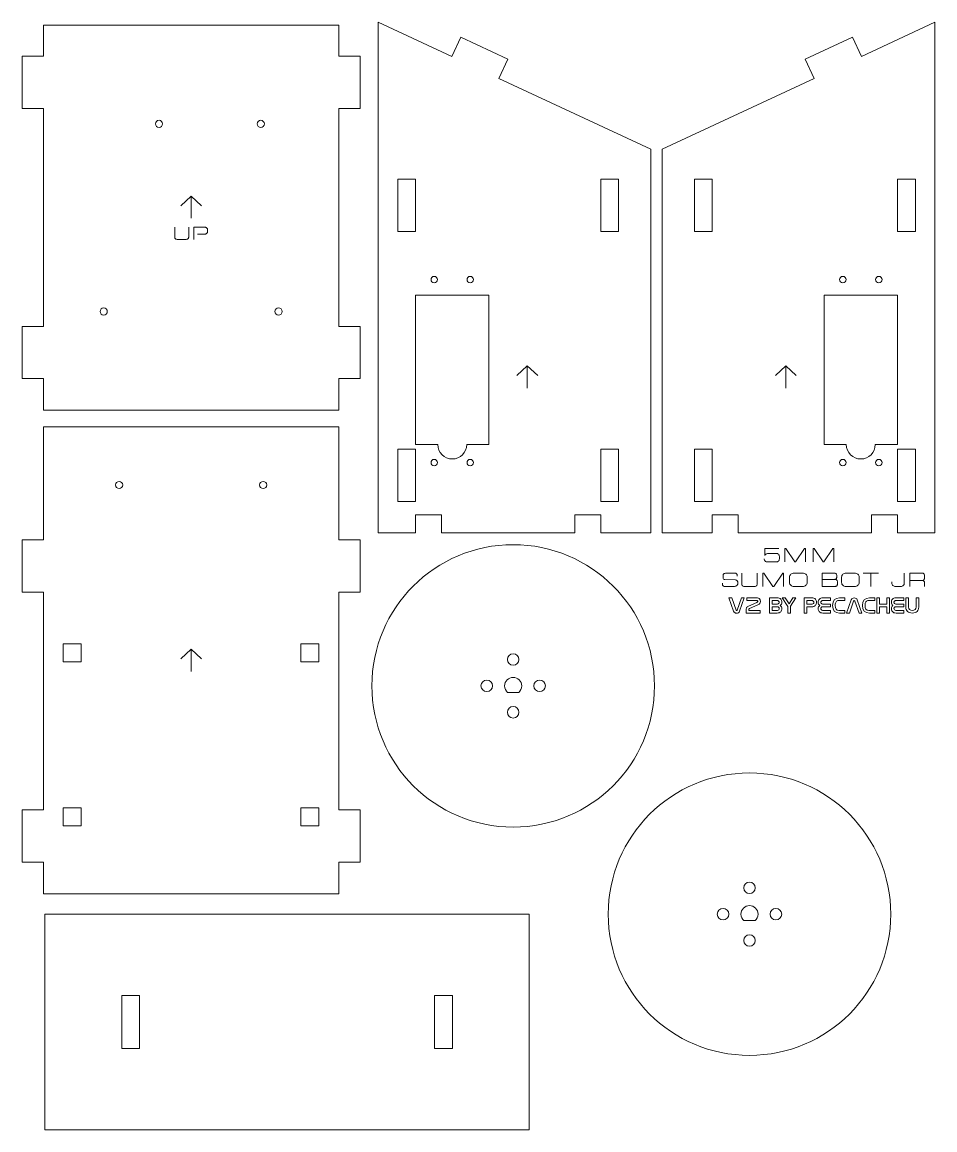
# Model space of a CAD drawing. Header units: inches. Extents: x 4 to 257, y -253 to 54.
import ezdxf

# ---------------------------------------------------------------- set-up
doc = ezdxf.new("R2010")
doc.units = ezdxf.units.IN
doc.header["$MEASUREMENT"] = 0
doc.layers.add('v3.4 Servo Eddition', color=7, linetype='Continuous')

# ---------------------------------------------------------------- blocks, each defined once
blk = doc.blocks.new('block 3')
at = {"layer": 'v3.4 Servo Eddition', "color": 1, "lineweight": 5}
for points in [[(216.53, -107.96), (214.96, -105.6), (215.85, -105.6), (216.9, -107.29), (217.94, -105.6), (218.82, -105.6), (217.26, -107.91), (217.26, -109.83), (216.53, -109.83), (216.53, -107.96)], [(244.03, -108.07), (242.06, -108.07), (242.06, -109.83), (241.32, -109.83), (241.32, -105.6), (242.06, -105.6), (242.06, -107.33), (244.03, -107.33), (244.03, -105.6), (244.76, -105.6), (244.76, -109.83), (244.03, -109.83), (244.03, -108.07)]]:
    blk.add_lwpolyline(points, dxfattribs=at)
for points, knots in [([(202.36, -109.1), (202.39, -109.1), (202.41, -109.09), (202.44, -109.08), (202.46, -109.06), (202.49, -109.03), (202.51, -108.98), (202.51, -108.98), (203.7, -105.6), (203.7, -105.6), (203.7, -105.6), (204.48, -105.6), (204.48, -105.6), (204.48, -105.6), (203.17, -109.32), (203.17, -109.32), (203.1, -109.5), (203, -109.63), (202.86, -109.72), (202.71, -109.81), (202.54, -109.85), (202.35, -109.85), (202.15, -109.85), (201.98, -109.8), (201.83, -109.71), (201.69, -109.62), (201.59, -109.49), (201.52, -109.32), (201.52, -109.32), (200.21, -105.6), (200.21, -105.6), (200.21, -105.6), (201, -105.6), (201, -105.6), (201, -105.6), (202.19, -108.99), (202.19, -108.99), (202.2, -109.03), (202.22, -109.06), (202.24, -109.08), (202.27, -109.09), (202.3, -109.1), (202.33, -109.1), (202.33, -109.1), (202.36, -109.1), (202.36, -109.1)], [0, 0, 0, 0, 1, 1, 1, 2, 2, 2, 3, 3, 3, 4, 4, 4, 5, 5, 5, 6, 6, 6, 7, 7, 7, 8, 8, 8, 9, 9, 9, 10, 10, 10, 11, 11, 11, 12, 12, 12, 13, 13, 13, 14, 14, 14, 15, 15, 15, 15]), ([(207.94, -105.6), (208.28, -105.6), (208.54, -105.69), (208.71, -105.87), (208.88, -106.05), (208.96, -106.28), (208.96, -106.57), (208.96, -106.78), (208.91, -106.97), (208.81, -107.13), (208.7, -107.3), (208.53, -107.43), (208.28, -107.54), (208.28, -107.54), (205.96, -108.55), (205.96, -108.55), (205.89, -108.58), (205.84, -108.63), (205.79, -108.68), (205.75, -108.73), (205.72, -108.79), (205.72, -108.86), (205.72, -108.86), (205.72, -109.09), (205.72, -109.09), (205.72, -109.09), (208.86, -109.09), (208.86, -109.09), (208.86, -109.09), (208.86, -109.83), (208.86, -109.83), (208.86, -109.83), (204.98, -109.83), (204.98, -109.83), (204.98, -109.83), (204.98, -108.86), (204.98, -108.86), (204.98, -108.79), (204.99, -108.72), (205.01, -108.63), (205.02, -108.54), (205.06, -108.46), (205.11, -108.37), (205.15, -108.28), (205.22, -108.19), (205.31, -108.11), (205.4, -108.02), (205.52, -107.95), (205.66, -107.89), (205.66, -107.89), (207.99, -106.88), (207.99, -106.88), (208.07, -106.84), (208.13, -106.8), (208.17, -106.74), (208.21, -106.68), (208.23, -106.62), (208.23, -106.56), (208.23, -106.5), (208.21, -106.44), (208.17, -106.4), (208.13, -106.36), (208.06, -106.34), (207.96, -106.34), (207.96, -106.34), (205.14, -106.34), (205.14, -106.34), (205.14, -106.34), (205.14, -105.6), (205.14, -105.6), (205.14, -105.6), (207.94, -105.6), (207.94, -105.6)], [0, 0, 0, 0, 1, 1, 1, 2, 2, 2, 3, 3, 3, 4, 4, 4, 5, 5, 5, 6, 6, 6, 7, 7, 7, 8, 8, 8, 9, 9, 9, 10, 10, 10, 11, 11, 11, 12, 12, 12, 13, 13, 13, 14, 14, 14, 15, 15, 15, 16, 16, 16, 17, 17, 17, 18, 18, 18, 19, 19, 19, 20, 20, 20, 21, 21, 21, 22, 22, 22, 23, 23, 23, 24, 24, 24, 24]), ([(213.56, -105.6), (213.8, -105.6), (214.01, -105.63), (214.18, -105.7), (214.35, -105.76), (214.48, -105.85), (214.59, -105.96), (214.7, -106.07), (214.77, -106.2), (214.82, -106.35), (214.87, -106.51), (214.89, -106.67), (214.89, -106.85), (214.89, -107), (214.85, -107.15), (214.78, -107.31), (214.71, -107.47), (214.59, -107.6), (214.43, -107.7), (214.59, -107.8), (214.71, -107.92), (214.78, -108.08), (214.85, -108.24), (214.89, -108.4), (214.89, -108.57), (214.89, -108.73), (214.87, -108.88), (214.82, -109.03), (214.77, -109.19), (214.7, -109.32), (214.59, -109.44), (214.48, -109.55), (214.35, -109.65), (214.18, -109.72), (214.01, -109.79), (213.81, -109.83), (213.56, -109.83), (213.56, -109.83), (211.45, -109.83), (211.45, -109.83), (211.45, -109.83), (211.45, -105.6), (211.45, -105.6), (211.45, -105.6), (213.56, -105.6), (213.56, -105.6)], [0, 0, 0, 0, 1, 1, 1, 2, 2, 2, 3, 3, 3, 4, 4, 4, 5, 5, 5, 6, 6, 6, 7, 7, 7, 8, 8, 8, 9, 9, 9, 10, 10, 10, 11, 11, 11, 12, 12, 12, 13, 13, 13, 14, 14, 14, 15, 15, 15, 15]), ([(212.19, -107.33), (212.19, -107.33), (213.67, -107.33), (213.67, -107.33), (213.81, -107.33), (213.93, -107.28), (214.02, -107.19), (214.11, -107.09), (214.16, -106.97), (214.16, -106.83), (214.16, -106.77), (214.14, -106.71), (214.12, -106.65), (214.09, -106.59), (214.05, -106.54), (214.01, -106.49), (213.97, -106.44), (213.92, -106.41), (213.86, -106.38), (213.8, -106.36), (213.74, -106.34), (213.68, -106.34), (213.68, -106.34), (212.19, -106.34), (212.19, -106.34), (212.19, -106.34), (212.19, -107.33), (212.19, -107.33)], [0, 0, 0, 0, 1, 1, 1, 2, 2, 2, 3, 3, 3, 4, 4, 4, 5, 5, 5, 6, 6, 6, 7, 7, 7, 8, 8, 8, 9, 9, 9, 9]), ([(223.19, -105.6), (223.42, -105.6), (223.63, -105.63), (223.79, -105.7), (223.96, -105.76), (224.1, -105.85), (224.21, -105.97), (224.32, -106.08), (224.39, -106.21), (224.45, -106.36), (224.5, -106.51), (224.52, -106.67), (224.52, -106.85), (224.52, -106.99), (224.5, -107.14), (224.45, -107.29), (224.4, -107.43), (224.33, -107.57), (224.22, -107.68), (224.12, -107.8), (223.98, -107.89), (223.81, -107.96), (223.64, -108.04), (223.43, -108.07), (223.19, -108.07), (223.19, -108.07), (221.82, -108.07), (221.82, -108.07), (221.82, -108.07), (221.82, -109.83), (221.82, -109.83), (221.82, -109.83), (221.08, -109.83), (221.08, -109.83), (221.08, -109.83), (221.08, -105.6), (221.08, -105.6), (221.08, -105.6), (223.19, -105.6), (223.19, -105.6)], [0, 0, 0, 0, 1, 1, 1, 2, 2, 2, 3, 3, 3, 4, 4, 4, 5, 5, 5, 6, 6, 6, 7, 7, 7, 8, 8, 8, 9, 9, 9, 10, 10, 10, 11, 11, 11, 12, 12, 12, 13, 13, 13, 13]), ([(221.82, -107.33), (221.82, -107.33), (223.3, -107.33), (223.3, -107.33), (223.44, -107.33), (223.55, -107.28), (223.65, -107.19), (223.74, -107.09), (223.79, -106.97), (223.79, -106.83), (223.79, -106.77), (223.77, -106.71), (223.75, -106.65), (223.72, -106.59), (223.69, -106.54), (223.64, -106.49), (223.6, -106.44), (223.55, -106.41), (223.49, -106.38), (223.43, -106.36), (223.37, -106.34), (223.31, -106.34), (223.31, -106.34), (221.82, -106.34), (221.82, -106.34), (221.82, -106.34), (221.82, -107.33), (221.82, -107.33)], [0, 0, 0, 0, 1, 1, 1, 2, 2, 2, 3, 3, 3, 4, 4, 4, 5, 5, 5, 6, 6, 6, 7, 7, 7, 8, 8, 8, 9, 9, 9, 9]), ([(228.44, -106.34), (228.44, -106.34), (226.21, -106.34), (226.21, -106.34), (226.15, -106.34), (226.09, -106.36), (226.03, -106.38), (225.97, -106.41), (225.92, -106.44), (225.88, -106.49), (225.84, -106.54), (225.8, -106.59), (225.78, -106.65), (225.75, -106.71), (225.74, -106.77), (225.74, -106.83), (225.74, -106.97), (225.78, -107.09), (225.87, -107.19), (225.96, -107.28), (226.08, -107.33), (226.22, -107.33), (226.22, -107.33), (228.44, -107.33), (228.44, -107.33), (228.44, -107.33), (228.44, -108.07), (228.44, -108.07), (228.44, -108.07), (226.21, -108.07), (226.21, -108.07), (226.15, -108.07), (226.09, -108.08), (226.03, -108.11), (225.97, -108.14), (225.92, -108.17), (225.88, -108.22), (225.84, -108.26), (225.8, -108.32), (225.78, -108.38), (225.75, -108.43), (225.74, -108.5), (225.74, -108.56), (225.74, -108.72), (225.78, -108.84), (225.87, -108.94), (225.96, -109.04), (226.08, -109.09), (226.22, -109.09), (226.22, -109.09), (228.44, -109.09), (228.44, -109.09), (228.44, -109.09), (228.44, -109.83), (228.44, -109.83), (228.44, -109.83), (226.33, -109.83), (226.33, -109.83), (226.09, -109.83), (225.88, -109.79), (225.71, -109.72), (225.54, -109.65), (225.4, -109.55), (225.3, -109.43), (225.19, -109.31), (225.12, -109.18), (225.07, -109.03), (225.02, -108.88), (225, -108.73), (225, -108.57), (225, -108.4), (225.04, -108.24), (225.1, -108.08), (225.17, -107.92), (225.29, -107.8), (225.45, -107.7), (225.29, -107.6), (225.17, -107.47), (225.1, -107.31), (225.04, -107.15), (225, -107), (225, -106.85), (225, -106.67), (225.03, -106.5), (225.08, -106.35), (225.13, -106.19), (225.21, -106.06), (225.32, -105.95), (225.43, -105.84), (225.57, -105.75), (225.74, -105.69), (225.9, -105.63), (226.1, -105.6), (226.33, -105.6), (226.33, -105.6), (228.44, -105.6), (228.44, -105.6), (228.44, -105.6), (228.44, -106.34), (228.44, -106.34)], [0, 0, 0, 0, 1, 1, 1, 2, 2, 2, 3, 3, 3, 4, 4, 4, 5, 5, 5, 6, 6, 6, 7, 7, 7, 8, 8, 8, 9, 9, 9, 10, 10, 10, 11, 11, 11, 12, 12, 12, 13, 13, 13, 14, 14, 14, 15, 15, 15, 16, 16, 16, 17, 17, 17, 18, 18, 18, 19, 19, 19, 20, 20, 20, 21, 21, 21, 22, 22, 22, 23, 23, 23, 24, 24, 24, 25, 25, 25, 26, 26, 26, 27, 27, 27, 28, 28, 28, 29, 29, 29, 30, 30, 30, 31, 31, 31, 32, 32, 32, 33, 33, 33, 33]), ([(230.91, -109.83), (229.63, -109.83), (228.99, -109.12), (228.99, -107.72), (228.99, -107.72), (228.99, -107.7), (228.99, -107.7), (228.99, -106.3), (229.63, -105.6), (230.91, -105.6), (230.91, -105.6), (232.44, -105.6), (232.44, -105.6), (232.44, -105.6), (232.44, -106.34), (232.44, -106.34), (232.44, -106.34), (230.72, -106.34), (230.72, -106.34), (230.39, -106.34), (230.14, -106.45), (229.97, -106.67), (229.8, -106.89), (229.72, -107.24), (229.72, -107.72), (229.72, -108.63), (230.05, -109.09), (230.72, -109.09), (230.72, -109.09), (232.44, -109.09), (232.44, -109.09), (232.44, -109.09), (232.44, -109.83), (232.44, -109.83), (232.44, -109.83), (230.91, -109.83), (230.91, -109.83)], [0, 0, 0, 0, 1, 1, 1, 2, 2, 2, 3, 3, 3, 4, 4, 4, 5, 5, 5, 6, 6, 6, 7, 7, 7, 8, 8, 8, 9, 9, 9, 10, 10, 10, 11, 11, 11, 12, 12, 12, 12]), ([(236.34, -109.83), (236.34, -109.83), (235.15, -106.47), (235.15, -106.47), (235.13, -106.39), (235.07, -106.35), (234.99, -106.35), (234.92, -106.35), (234.86, -106.39), (234.83, -106.47), (234.83, -106.47), (233.65, -109.83), (233.65, -109.83), (233.65, -109.83), (232.86, -109.83), (232.86, -109.83), (232.86, -109.83), (234.17, -106.15), (234.17, -106.15), (234.24, -105.96), (234.34, -105.83), (234.49, -105.74), (234.63, -105.65), (234.8, -105.6), (234.99, -105.6), (235.19, -105.6), (235.36, -105.65), (235.5, -105.74), (235.65, -105.83), (235.75, -105.96), (235.82, -106.15), (235.82, -106.15), (237.13, -109.83), (237.13, -109.83), (237.13, -109.83), (236.34, -109.83), (236.34, -109.83)], [0, 0, 0, 0, 1, 1, 1, 2, 2, 2, 3, 3, 3, 4, 4, 4, 5, 5, 5, 6, 6, 6, 7, 7, 7, 8, 8, 8, 9, 9, 9, 10, 10, 10, 11, 11, 11, 12, 12, 12, 12]), ([(239.21, -109.83), (237.93, -109.83), (237.29, -109.12), (237.29, -107.72), (237.29, -107.72), (237.29, -107.7), (237.29, -107.7), (237.29, -106.3), (237.93, -105.6), (239.21, -105.6), (239.21, -105.6), (240.75, -105.6), (240.75, -105.6), (240.75, -105.6), (240.75, -106.34), (240.75, -106.34), (240.75, -106.34), (239.02, -106.34), (239.02, -106.34), (238.69, -106.34), (238.44, -106.45), (238.27, -106.67), (238.11, -106.89), (238.02, -107.24), (238.02, -107.72), (238.02, -108.63), (238.35, -109.09), (239.02, -109.09), (239.02, -109.09), (240.74, -109.09), (240.74, -109.09), (240.74, -109.09), (240.74, -109.83), (240.74, -109.83), (240.74, -109.83), (239.21, -109.83), (239.21, -109.83)], [0, 0, 0, 0, 1, 1, 1, 2, 2, 2, 3, 3, 3, 4, 4, 4, 5, 5, 5, 6, 6, 6, 7, 7, 7, 8, 8, 8, 9, 9, 9, 10, 10, 10, 11, 11, 11, 12, 12, 12, 12]), ([(248.75, -106.34), (248.75, -106.34), (246.52, -106.34), (246.52, -106.34), (246.46, -106.34), (246.39, -106.36), (246.34, -106.38), (246.28, -106.41), (246.23, -106.44), (246.19, -106.49), (246.14, -106.54), (246.11, -106.59), (246.08, -106.65), (246.06, -106.71), (246.04, -106.77), (246.04, -106.83), (246.04, -106.97), (246.09, -107.09), (246.18, -107.19), (246.27, -107.28), (246.38, -107.33), (246.53, -107.33), (246.53, -107.33), (248.75, -107.33), (248.75, -107.33), (248.75, -107.33), (248.75, -108.07), (248.75, -108.07), (248.75, -108.07), (246.52, -108.07), (246.52, -108.07), (246.46, -108.07), (246.39, -108.08), (246.34, -108.11), (246.28, -108.14), (246.23, -108.17), (246.19, -108.22), (246.14, -108.26), (246.11, -108.32), (246.08, -108.38), (246.06, -108.43), (246.04, -108.5), (246.04, -108.56), (246.04, -108.72), (246.09, -108.84), (246.18, -108.94), (246.27, -109.04), (246.38, -109.09), (246.53, -109.09), (246.53, -109.09), (248.75, -109.09), (248.75, -109.09), (248.75, -109.09), (248.75, -109.83), (248.75, -109.83), (248.75, -109.83), (246.64, -109.83), (246.64, -109.83), (246.39, -109.83), (246.18, -109.79), (246.02, -109.72), (245.85, -109.65), (245.71, -109.55), (245.6, -109.43), (245.5, -109.31), (245.42, -109.18), (245.38, -109.03), (245.33, -108.88), (245.31, -108.73), (245.31, -108.57), (245.31, -108.4), (245.34, -108.24), (245.41, -108.08), (245.48, -107.92), (245.6, -107.8), (245.76, -107.7), (245.6, -107.6), (245.48, -107.47), (245.41, -107.31), (245.34, -107.15), (245.31, -107), (245.31, -106.85), (245.31, -106.67), (245.33, -106.5), (245.39, -106.35), (245.44, -106.19), (245.52, -106.06), (245.63, -105.95), (245.74, -105.84), (245.88, -105.75), (246.04, -105.69), (246.21, -105.63), (246.41, -105.6), (246.64, -105.6), (246.64, -105.6), (248.75, -105.6), (248.75, -105.6), (248.75, -105.6), (248.75, -106.34), (248.75, -106.34)], [0, 0, 0, 0, 1, 1, 1, 2, 2, 2, 3, 3, 3, 4, 4, 4, 5, 5, 5, 6, 6, 6, 7, 7, 7, 8, 8, 8, 9, 9, 9, 10, 10, 10, 11, 11, 11, 12, 12, 12, 13, 13, 13, 14, 14, 14, 15, 15, 15, 16, 16, 16, 17, 17, 17, 18, 18, 18, 19, 19, 19, 20, 20, 20, 21, 21, 21, 22, 22, 22, 23, 23, 23, 24, 24, 24, 25, 25, 25, 26, 26, 26, 27, 27, 27, 28, 28, 28, 29, 29, 29, 30, 30, 30, 31, 31, 31, 32, 32, 32, 33, 33, 33, 33]), ([(252.9, -108.22), (252.9, -108.47), (252.87, -108.68), (252.79, -108.88), (252.72, -109.08), (252.61, -109.24), (252.46, -109.38), (252.32, -109.52), (252.13, -109.63), (251.91, -109.71), (251.68, -109.79), (251.43, -109.83), (251.13, -109.83), (250.84, -109.83), (250.59, -109.79), (250.37, -109.71), (250.14, -109.63), (249.96, -109.52), (249.81, -109.38), (249.66, -109.24), (249.54, -109.07), (249.46, -108.87), (249.39, -108.68), (249.35, -108.46), (249.35, -108.23), (249.35, -108.23), (249.35, -105.6), (249.35, -105.6), (249.35, -105.6), (250.09, -105.6), (250.09, -105.6), (250.09, -105.6), (250.09, -108.21), (250.09, -108.21), (250.09, -108.47), (250.18, -108.68), (250.37, -108.84), (250.55, -109.01), (250.81, -109.09), (251.14, -109.09), (251.14, -109.09), (251.16, -109.09), (251.16, -109.09), (251.49, -109.09), (251.74, -109.01), (251.91, -108.84), (252.08, -108.68), (252.16, -108.47), (252.16, -108.21), (252.16, -108.21), (252.16, -105.6), (252.16, -105.6), (252.16, -105.6), (252.9, -105.6), (252.9, -105.6), (252.9, -105.6), (252.9, -108.22), (252.9, -108.22)], [0, 0, 0, 0, 1, 1, 1, 2, 2, 2, 3, 3, 3, 4, 4, 4, 5, 5, 5, 6, 6, 6, 7, 7, 7, 8, 8, 8, 9, 9, 9, 10, 10, 10, 11, 11, 11, 12, 12, 12, 13, 13, 13, 14, 14, 14, 15, 15, 15, 16, 16, 16, 17, 17, 17, 18, 18, 18, 19, 19, 19, 19]), ([(212.19, -109.09), (212.19, -109.09), (213.67, -109.09), (213.67, -109.09), (213.82, -109.09), (213.94, -109.04), (214.03, -108.94), (214.11, -108.83), (214.16, -108.71), (214.16, -108.56), (214.16, -108.5), (214.14, -108.43), (214.12, -108.38), (214.09, -108.32), (214.05, -108.26), (214.01, -108.22), (213.97, -108.17), (213.92, -108.14), (213.86, -108.11), (213.8, -108.08), (213.74, -108.07), (213.68, -108.07), (213.68, -108.07), (212.19, -108.07), (212.19, -108.07), (212.19, -108.07), (212.19, -109.09), (212.19, -109.09)], [0, 0, 0, 0, 1, 1, 1, 2, 2, 2, 3, 3, 3, 4, 4, 4, 5, 5, 5, 6, 6, 6, 7, 7, 7, 8, 8, 8, 9, 9, 9, 9])]:
    blk.add_open_spline(points, degree=3, knots=knots, dxfattribs=at)
blk = doc.blocks.new('block 4')
at = {"layer": 'v3.4 Servo Eddition', "lineweight": 0}
for points, knots in [([(198.39, -101.87), (198.39, -101.95), (198.4, -102.03), (198.43, -102.1), (198.46, -102.17), (198.51, -102.23), (198.58, -102.28), (198.65, -102.33), (198.75, -102.37), (198.86, -102.4), (198.97, -102.42), (199.11, -102.44), (199.27, -102.44), (199.27, -102.44), (201.56, -102.44), (201.56, -102.44), (201.67, -102.44), (201.8, -102.42), (201.93, -102.39), (202.06, -102.36), (202.17, -102.31), (202.28, -102.26), (202.38, -102.2), (202.47, -102.13), (202.54, -102.05), (202.61, -101.97), (202.64, -101.87), (202.64, -101.77), (202.64, -101.77), (202.64, -101.17), (202.64, -101.17), (202.64, -101.08), (202.62, -101), (202.58, -100.94), (202.53, -100.87), (202.48, -100.81), (202.41, -100.76), (202.34, -100.71), (202.27, -100.67), (202.18, -100.64), (202.1, -100.62), (202.02, -100.6), (201.95, -100.6), (201.95, -100.6), (199.08, -100.51), (199.08, -100.51), (198.9, -100.51), (198.78, -100.46), (198.7, -100.36), (198.62, -100.26), (198.59, -100.13), (198.59, -99.96), (198.59, -99.96), (198.59, -99.4), (198.59, -99.4), (198.59, -99.28), (198.61, -99.18), (198.65, -99.09), (198.7, -99), (198.77, -98.93), (198.87, -98.87), (198.97, -98.82), (199.1, -98.77), (199.26, -98.75), (199.42, -98.72), (199.61, -98.71), (199.84, -98.71), (199.84, -98.71), (201.58, -98.71), (201.58, -98.71), (201.72, -98.71), (201.84, -98.72), (201.95, -98.74), (202.06, -98.75), (202.16, -98.78), (202.24, -98.82), (202.31, -98.87), (202.38, -98.92), (202.42, -98.99), (202.47, -99.05), (202.49, -99.14), (202.49, -99.23), (202.49, -99.23), (202.49, -99.55), (202.49, -99.55), (202.49, -99.55), (202.49, -99.23), (202.49, -99.23), (202.49, -99.14), (202.47, -99.05), (202.42, -98.99), (202.38, -98.92), (202.31, -98.87), (202.24, -98.82), (202.16, -98.78), (202.06, -98.75), (201.95, -98.74), (201.84, -98.72), (201.72, -98.71), (201.58, -98.71), (201.58, -98.71), (199.84, -98.71), (199.84, -98.71), (199.61, -98.71), (199.42, -98.72), (199.26, -98.75), (199.1, -98.77), (198.97, -98.82), (198.87, -98.87), (198.77, -98.93), (198.7, -99), (198.65, -99.09), (198.61, -99.18), (198.59, -99.28), (198.59, -99.4), (198.59, -99.4), (198.59, -99.96), (198.59, -99.96), (198.59, -100.13), (198.62, -100.26), (198.7, -100.36), (198.78, -100.46), (198.9, -100.51), (199.08, -100.51), (199.08, -100.51), (201.95, -100.6), (201.95, -100.6), (202.02, -100.6), (202.1, -100.62), (202.18, -100.64), (202.27, -100.67), (202.34, -100.71), (202.41, -100.76), (202.48, -100.81), (202.53, -100.87), (202.58, -100.94), (202.62, -101), (202.64, -101.08), (202.64, -101.17), (202.64, -101.17), (202.64, -101.77), (202.64, -101.77), (202.64, -101.87), (202.61, -101.97), (202.54, -102.05), (202.47, -102.13), (202.38, -102.2), (202.28, -102.26), (202.17, -102.31), (202.06, -102.36), (201.93, -102.39), (201.8, -102.42), (201.67, -102.44), (201.56, -102.44), (201.56, -102.44), (199.27, -102.44), (199.27, -102.44), (199.11, -102.44), (198.97, -102.42), (198.86, -102.4), (198.75, -102.37), (198.65, -102.33), (198.58, -102.28), (198.51, -102.23), (198.46, -102.17), (198.43, -102.1), (198.4, -102.03), (198.39, -101.95), (198.39, -101.87), (198.39, -101.87), (198.39, -101.54), (198.39, -101.54), (198.39, -101.54), (198.39, -101.87), (198.39, -101.87)], [0, 0, 0, 0, 1, 1, 1, 2, 2, 2, 3, 3, 3, 4, 4, 4, 5, 5, 5, 6, 6, 6, 7, 7, 7, 8, 8, 8, 9, 9, 9, 10, 10, 10, 11, 11, 11, 12, 12, 12, 13, 13, 13, 14, 14, 14, 15, 15, 15, 16, 16, 16, 17, 17, 17, 18, 18, 18, 19, 19, 19, 20, 20, 20, 21, 21, 21, 22, 22, 22, 23, 23, 23, 24, 24, 24, 25, 25, 25, 26, 26, 26, 27, 27, 27, 28, 28, 28, 29, 29, 29, 30, 30, 30, 31, 31, 31, 32, 32, 32, 33, 33, 33, 34, 34, 34, 35, 35, 35, 36, 36, 36, 37, 37, 37, 38, 38, 38, 39, 39, 39, 40, 40, 40, 41, 41, 41, 42, 42, 42, 43, 43, 43, 44, 44, 44, 45, 45, 45, 46, 46, 46, 47, 47, 47, 48, 48, 48, 49, 49, 49, 50, 50, 50, 51, 51, 51, 52, 52, 52, 53, 53, 53, 54, 54, 54, 55, 55, 55, 56, 56, 56, 57, 57, 57, 58, 58, 58, 58]), ([(208.08, -101.56), (208.09, -101.67), (208.08, -101.78), (208.05, -101.88), (208.02, -101.99), (207.98, -102.08), (207.92, -102.16), (207.87, -102.24), (207.79, -102.31), (207.69, -102.36), (207.59, -102.41), (207.48, -102.43), (207.34, -102.43), (207.34, -102.43), (204.53, -102.43), (204.53, -102.43), (204.37, -102.43), (204.24, -102.41), (204.14, -102.35), (204.04, -102.3), (203.96, -102.24), (203.91, -102.15), (203.85, -102.07), (203.81, -101.98), (203.79, -101.87), (203.77, -101.77), (203.76, -101.67), (203.75, -101.56), (203.75, -101.56), (203.75, -98.7), (203.75, -98.7), (203.75, -98.7), (203.75, -101.56), (203.75, -101.56), (203.76, -101.67), (203.77, -101.77), (203.79, -101.87), (203.81, -101.98), (203.85, -102.07), (203.91, -102.15), (203.96, -102.24), (204.04, -102.3), (204.14, -102.35), (204.24, -102.41), (204.37, -102.43), (204.53, -102.43), (204.53, -102.43), (207.34, -102.43), (207.34, -102.43), (207.48, -102.43), (207.59, -102.41), (207.69, -102.36), (207.79, -102.31), (207.87, -102.24), (207.92, -102.16), (207.98, -102.08), (208.02, -101.99), (208.05, -101.88), (208.08, -101.78), (208.09, -101.67), (208.08, -101.56), (208.08, -101.56), (208.08, -98.7), (208.08, -98.7), (208.08, -98.7), (208.08, -101.56), (208.08, -101.56)], [0, 0, 0, 0, 1, 1, 1, 2, 2, 2, 3, 3, 3, 4, 4, 4, 5, 5, 5, 6, 6, 6, 7, 7, 7, 8, 8, 8, 9, 9, 9, 10, 10, 10, 11, 11, 11, 12, 12, 12, 13, 13, 13, 14, 14, 14, 15, 15, 15, 16, 16, 16, 17, 17, 17, 18, 18, 18, 19, 19, 19, 20, 20, 20, 21, 21, 21, 22, 22, 22, 22]), ([(209.65, -102.44), (209.65, -102.44), (209.65, -98.7), (209.65, -98.7), (209.65, -98.7), (209.93, -98.7), (209.93, -98.7), (209.93, -98.7), (212.42, -102.44), (212.42, -102.44), (212.42, -102.44), (212.64, -102.44), (212.64, -102.44), (212.64, -102.44), (215.14, -98.7), (215.14, -98.7), (215.14, -98.7), (215.4, -98.7), (215.4, -98.7), (215.4, -98.7), (215.4, -102.44), (215.4, -102.44), (215.4, -102.44), (215.4, -98.7), (215.4, -98.7), (215.4, -98.7), (215.14, -98.7), (215.14, -98.7), (215.14, -98.7), (212.64, -102.44), (212.64, -102.44), (212.64, -102.44), (212.42, -102.44), (212.42, -102.44), (212.42, -102.44), (209.93, -98.7), (209.93, -98.7), (209.93, -98.7), (209.65, -98.7), (209.65, -98.7), (209.65, -98.7), (209.65, -102.44), (209.65, -102.44)], [0, 0, 0, 0, 1, 1, 1, 2, 2, 2, 3, 3, 3, 4, 4, 4, 5, 5, 5, 6, 6, 6, 7, 7, 7, 8, 8, 8, 9, 9, 9, 10, 10, 10, 11, 11, 11, 12, 12, 12, 13, 13, 13, 14, 14, 14, 14]), ([(218.29, -102.44), (218.12, -102.44), (217.96, -102.41), (217.81, -102.35), (217.66, -102.29), (217.53, -102.21), (217.41, -102.11), (217.3, -102), (217.21, -101.88), (217.15, -101.75), (217.08, -101.61), (217.05, -101.46), (217.05, -101.31), (217.05, -101.31), (217.05, -99.84), (217.05, -99.84), (217.05, -99.68), (217.08, -99.54), (217.15, -99.4), (217.21, -99.27), (217.3, -99.15), (217.41, -99.04), (217.53, -98.94), (217.66, -98.86), (217.81, -98.8), (217.96, -98.74), (218.12, -98.71), (218.29, -98.71), (218.29, -98.71), (220.68, -98.71), (220.68, -98.71), (220.85, -98.71), (221.01, -98.74), (221.16, -98.8), (221.32, -98.86), (221.45, -98.94), (221.56, -99.04), (221.68, -99.15), (221.77, -99.27), (221.83, -99.4), (221.9, -99.54), (221.93, -99.68), (221.93, -99.84), (221.93, -99.84), (221.93, -101.31), (221.93, -101.31), (221.93, -101.46), (221.9, -101.61), (221.83, -101.75), (221.77, -101.88), (221.68, -102), (221.56, -102.11), (221.45, -102.21), (221.32, -102.29), (221.16, -102.35), (221.01, -102.41), (220.85, -102.44), (220.68, -102.44), (220.68, -102.44), (218.29, -102.44), (218.29, -102.44)], [0, 0, 0, 0, 1, 1, 1, 2, 2, 2, 3, 3, 3, 4, 4, 4, 5, 5, 5, 6, 6, 6, 7, 7, 7, 8, 8, 8, 9, 9, 9, 10, 10, 10, 11, 11, 11, 12, 12, 12, 13, 13, 13, 14, 14, 14, 15, 15, 15, 16, 16, 16, 17, 17, 17, 18, 18, 18, 19, 19, 19, 20, 20, 20, 20]), ([(218.29, -102.44), (218.12, -102.44), (217.96, -102.41), (217.81, -102.35), (217.66, -102.29), (217.53, -102.21), (217.41, -102.11), (217.3, -102), (217.21, -101.88), (217.15, -101.75), (217.08, -101.61), (217.05, -101.46), (217.05, -101.31), (217.05, -101.31), (217.05, -99.84), (217.05, -99.84), (217.05, -99.68), (217.08, -99.54), (217.15, -99.4), (217.21, -99.27), (217.3, -99.15), (217.41, -99.04), (217.53, -98.94), (217.66, -98.86), (217.81, -98.8), (217.96, -98.74), (218.12, -98.71), (218.29, -98.71), (218.29, -98.71), (220.68, -98.71), (220.68, -98.71), (220.85, -98.71), (221.01, -98.74), (221.16, -98.8), (221.32, -98.86), (221.45, -98.94), (221.56, -99.04), (221.68, -99.15), (221.77, -99.27), (221.83, -99.4), (221.9, -99.54), (221.93, -99.68), (221.93, -99.84), (221.93, -99.84), (221.93, -101.31), (221.93, -101.31), (221.93, -101.46), (221.9, -101.61), (221.83, -101.75), (221.77, -101.88), (221.68, -102), (221.56, -102.11), (221.45, -102.21), (221.32, -102.29), (221.16, -102.35), (221.01, -102.41), (220.85, -102.44), (220.68, -102.44), (220.68, -102.44), (218.29, -102.44), (218.29, -102.44)], [0, 0, 0, 0, 1, 1, 1, 2, 2, 2, 3, 3, 3, 4, 4, 4, 5, 5, 5, 6, 6, 6, 7, 7, 7, 8, 8, 8, 9, 9, 9, 10, 10, 10, 11, 11, 11, 12, 12, 12, 13, 13, 13, 14, 14, 14, 15, 15, 15, 16, 16, 16, 17, 17, 17, 18, 18, 18, 19, 19, 19, 20, 20, 20, 20]), ([(229.93, -100.53), (230.02, -100.57), (230.09, -100.62), (230.16, -100.68), (230.22, -100.75), (230.27, -100.82), (230.31, -100.91), (230.35, -101), (230.37, -101.09), (230.37, -101.18), (230.37, -101.18), (230.37, -101.72), (230.37, -101.72), (230.37, -101.82), (230.35, -101.92), (230.31, -102), (230.27, -102.09), (230.22, -102.16), (230.16, -102.23), (230.09, -102.29), (230.02, -102.34), (229.93, -102.38), (229.84, -102.42), (229.75, -102.44), (229.65, -102.44), (229.65, -102.44), (226.1, -102.44), (226.1, -102.44), (226.1, -102.44), (226.1, -100.48), (226.1, -100.48), (226.1, -100.48), (229.48, -100.48), (229.48, -100.48), (229.57, -100.48), (229.66, -100.46), (229.74, -100.42), (229.82, -100.39), (229.9, -100.34), (229.96, -100.28), (230.02, -100.22), (230.07, -100.15), (230.11, -100.06), (230.14, -99.98), (230.16, -99.9), (230.16, -99.8), (230.16, -99.8), (230.16, -99.38), (230.16, -99.38), (230.16, -99.29), (230.14, -99.2), (230.11, -99.12), (230.07, -99.04), (230.02, -98.97), (229.96, -98.91), (229.9, -98.84), (229.82, -98.8), (229.74, -98.76), (229.66, -98.73), (229.57, -98.71), (229.48, -98.71), (229.48, -98.71), (226.1, -98.71), (226.1, -98.71), (226.1, -98.71), (226.1, -100.48), (226.1, -100.48), (226.1, -100.48), (226.1, -98.71), (226.1, -98.71), (226.1, -98.71), (229.48, -98.71), (229.48, -98.71), (229.57, -98.71), (229.66, -98.73), (229.74, -98.76), (229.82, -98.8), (229.9, -98.84), (229.96, -98.91), (230.02, -98.97), (230.07, -99.04), (230.11, -99.12), (230.14, -99.2), (230.16, -99.29), (230.16, -99.38), (230.16, -99.38), (230.16, -99.8), (230.16, -99.8), (230.16, -99.9), (230.14, -99.98), (230.11, -100.06), (230.07, -100.15), (230.02, -100.22), (229.96, -100.28), (229.9, -100.34), (229.82, -100.39), (229.74, -100.42), (229.66, -100.46), (229.57, -100.48), (229.48, -100.48), (229.48, -100.48), (226.1, -100.48), (226.1, -100.48), (226.1, -100.48), (226.1, -102.44), (226.1, -102.44), (226.1, -102.44), (229.65, -102.44), (229.65, -102.44), (229.75, -102.44), (229.84, -102.42), (229.93, -102.38), (230.02, -102.34), (230.09, -102.29), (230.16, -102.23), (230.22, -102.16), (230.27, -102.09), (230.31, -102), (230.35, -101.92), (230.37, -101.82), (230.37, -101.72), (230.37, -101.72), (230.37, -101.18), (230.37, -101.18), (230.37, -101.09), (230.35, -101), (230.31, -100.91), (230.27, -100.82), (230.22, -100.75), (230.16, -100.68), (230.09, -100.62), (230.02, -100.57), (229.93, -100.53), (229.84, -100.49), (229.75, -100.48), (229.65, -100.48), (229.75, -100.48), (229.84, -100.49), (229.93, -100.53)], [0, 0, 0, 0, 1, 1, 1, 2, 2, 2, 3, 3, 3, 4, 4, 4, 5, 5, 5, 6, 6, 6, 7, 7, 7, 8, 8, 8, 9, 9, 9, 10, 10, 10, 11, 11, 11, 12, 12, 12, 13, 13, 13, 14, 14, 14, 15, 15, 15, 16, 16, 16, 17, 17, 17, 18, 18, 18, 19, 19, 19, 20, 20, 20, 21, 21, 21, 22, 22, 22, 23, 23, 23, 24, 24, 24, 25, 25, 25, 26, 26, 26, 27, 27, 27, 28, 28, 28, 29, 29, 29, 30, 30, 30, 31, 31, 31, 32, 32, 32, 33, 33, 33, 34, 34, 34, 35, 35, 35, 36, 36, 36, 37, 37, 37, 38, 38, 38, 39, 39, 39, 40, 40, 40, 41, 41, 41, 42, 42, 42, 43, 43, 43, 44, 44, 44, 45, 45, 45, 46, 46, 46, 46]), ([(232.74, -102.44), (232.57, -102.44), (232.41, -102.41), (232.25, -102.35), (232.1, -102.29), (231.97, -102.21), (231.86, -102.11), (231.75, -102), (231.66, -101.88), (231.6, -101.75), (231.53, -101.61), (231.5, -101.46), (231.5, -101.31), (231.5, -101.31), (231.5, -99.84), (231.5, -99.84), (231.5, -99.68), (231.53, -99.54), (231.6, -99.4), (231.66, -99.27), (231.75, -99.15), (231.86, -99.04), (231.97, -98.94), (232.1, -98.86), (232.25, -98.8), (232.41, -98.74), (232.57, -98.71), (232.74, -98.71), (232.74, -98.71), (235.13, -98.71), (235.13, -98.71), (235.3, -98.71), (235.46, -98.74), (235.61, -98.8), (235.76, -98.86), (235.9, -98.94), (236.01, -99.04), (236.12, -99.15), (236.21, -99.27), (236.28, -99.4), (236.34, -99.54), (236.38, -99.68), (236.38, -99.84), (236.38, -99.84), (236.38, -101.31), (236.38, -101.31), (236.38, -101.46), (236.34, -101.61), (236.28, -101.75), (236.21, -101.88), (236.12, -102), (236.01, -102.11), (235.9, -102.21), (235.76, -102.29), (235.61, -102.35), (235.46, -102.41), (235.3, -102.44), (235.13, -102.44), (235.13, -102.44), (232.74, -102.44), (232.74, -102.44)], [0, 0, 0, 0, 1, 1, 1, 2, 2, 2, 3, 3, 3, 4, 4, 4, 5, 5, 5, 6, 6, 6, 7, 7, 7, 8, 8, 8, 9, 9, 9, 10, 10, 10, 11, 11, 11, 12, 12, 12, 13, 13, 13, 14, 14, 14, 15, 15, 15, 16, 16, 16, 17, 17, 17, 18, 18, 18, 19, 19, 19, 20, 20, 20, 20]), ([(232.74, -102.44), (232.57, -102.44), (232.41, -102.41), (232.25, -102.35), (232.1, -102.29), (231.97, -102.21), (231.86, -102.11), (231.75, -102), (231.66, -101.88), (231.6, -101.75), (231.53, -101.61), (231.5, -101.46), (231.5, -101.31), (231.5, -101.31), (231.5, -99.84), (231.5, -99.84), (231.5, -99.68), (231.53, -99.54), (231.6, -99.4), (231.66, -99.27), (231.75, -99.15), (231.86, -99.04), (231.97, -98.94), (232.1, -98.86), (232.25, -98.8), (232.41, -98.74), (232.57, -98.71), (232.74, -98.71), (232.74, -98.71), (235.13, -98.71), (235.13, -98.71), (235.3, -98.71), (235.46, -98.74), (235.61, -98.8), (235.76, -98.86), (235.9, -98.94), (236.01, -99.04), (236.12, -99.15), (236.21, -99.27), (236.28, -99.4), (236.34, -99.54), (236.38, -99.68), (236.38, -99.84), (236.38, -99.84), (236.38, -101.31), (236.38, -101.31), (236.38, -101.46), (236.34, -101.61), (236.28, -101.75), (236.21, -101.88), (236.12, -102), (236.01, -102.11), (235.9, -102.21), (235.76, -102.29), (235.61, -102.35), (235.46, -102.41), (235.3, -102.44), (235.13, -102.44), (235.13, -102.44), (232.74, -102.44), (232.74, -102.44)], [0, 0, 0, 0, 1, 1, 1, 2, 2, 2, 3, 3, 3, 4, 4, 4, 5, 5, 5, 6, 6, 6, 7, 7, 7, 8, 8, 8, 9, 9, 9, 10, 10, 10, 11, 11, 11, 12, 12, 12, 13, 13, 13, 14, 14, 14, 15, 15, 15, 16, 16, 16, 17, 17, 17, 18, 18, 18, 19, 19, 19, 20, 20, 20, 20]), ([(239.64, -98.71), (239.64, -98.71), (241.77, -98.71), (241.77, -98.71), (241.77, -98.71), (237.52, -98.71), (237.52, -98.71), (237.52, -98.71), (239.64, -98.71), (239.64, -98.71), (239.64, -98.71), (239.64, -102.44), (239.64, -102.44), (239.64, -102.44), (239.64, -98.71), (239.64, -98.71)], [0, 0, 0, 0, 1, 1, 1, 2, 2, 2, 3, 3, 3, 4, 4, 4, 5, 5, 5, 5]), ([(248.91, -98.7), (248.91, -98.7), (248.91, -101.49), (248.91, -101.49), (248.91, -101.62), (248.89, -101.74), (248.84, -101.85), (248.79, -101.97), (248.72, -102.07), (248.63, -102.15), (248.54, -102.24), (248.44, -102.31), (248.33, -102.36), (248.21, -102.41), (248.1, -102.43), (247.97, -102.43), (247.97, -102.43), (246.43, -102.44), (246.43, -102.44), (246.31, -102.44), (246.19, -102.41), (246.07, -102.36), (245.95, -102.31), (245.85, -102.24), (245.76, -102.16), (245.67, -102.08), (245.6, -101.98), (245.54, -101.86), (245.49, -101.75), (245.46, -101.63), (245.46, -101.5), (245.46, -101.5), (245.46, -101.17), (245.46, -101.17), (245.46, -101.17), (245.46, -101.5), (245.46, -101.5), (245.46, -101.63), (245.49, -101.75), (245.54, -101.86), (245.6, -101.98), (245.67, -102.08), (245.76, -102.16), (245.85, -102.24), (245.95, -102.31), (246.07, -102.36), (246.19, -102.41), (246.31, -102.44), (246.43, -102.44), (246.43, -102.44), (247.97, -102.43), (247.97, -102.43), (248.1, -102.43), (248.21, -102.41), (248.33, -102.36), (248.44, -102.31), (248.54, -102.24), (248.63, -102.15), (248.72, -102.07), (248.79, -101.97), (248.84, -101.85), (248.89, -101.74), (248.91, -101.62), (248.91, -101.49), (248.91, -101.49), (248.91, -98.7), (248.91, -98.7)], [0, 0, 0, 0, 1, 1, 1, 2, 2, 2, 3, 3, 3, 4, 4, 4, 5, 5, 5, 6, 6, 6, 7, 7, 7, 8, 8, 8, 9, 9, 9, 10, 10, 10, 11, 11, 11, 12, 12, 12, 13, 13, 13, 14, 14, 14, 15, 15, 15, 16, 16, 16, 17, 17, 17, 18, 18, 18, 19, 19, 19, 20, 20, 20, 21, 21, 21, 22, 22, 22, 22]), ([(250.42, -102.44), (250.42, -102.44), (250.42, -98.71), (250.42, -98.71), (250.42, -98.71), (253.89, -98.71), (253.89, -98.71), (253.98, -98.71), (254.06, -98.73), (254.14, -98.77), (254.22, -98.81), (254.29, -98.87), (254.35, -98.94), (254.41, -99.01), (254.46, -99.09), (254.49, -99.18), (254.53, -99.28), (254.55, -99.38), (254.55, -99.49), (254.55, -99.49), (254.55, -100.02), (254.55, -100.02), (254.55, -100.13), (254.53, -100.23), (254.49, -100.32), (254.46, -100.41), (254.41, -100.49), (254.35, -100.56), (254.29, -100.63), (254.22, -100.69), (254.14, -100.73), (254.06, -100.77), (253.98, -100.79), (253.89, -100.79), (253.89, -100.79), (250.42, -100.79), (250.42, -100.79), (250.42, -100.79), (253.89, -100.79), (253.89, -100.79), (253.98, -100.79), (254.06, -100.77), (254.14, -100.73), (254.22, -100.69), (254.29, -100.63), (254.35, -100.56), (254.41, -100.49), (254.46, -100.41), (254.49, -100.32), (254.53, -100.23), (254.55, -100.13), (254.55, -100.02), (254.55, -100.02), (254.55, -99.49), (254.55, -99.49), (254.55, -99.38), (254.53, -99.28), (254.49, -99.18), (254.46, -99.09), (254.41, -99.01), (254.35, -98.94), (254.29, -98.87), (254.22, -98.81), (254.14, -98.77), (254.06, -98.73), (253.98, -98.71), (253.89, -98.71), (253.89, -98.71), (250.42, -98.71), (250.42, -98.71), (250.42, -98.71), (250.42, -102.44), (250.42, -102.44)], [0, 0, 0, 0, 1, 1, 1, 2, 2, 2, 3, 3, 3, 4, 4, 4, 5, 5, 5, 6, 6, 6, 7, 7, 7, 8, 8, 8, 9, 9, 9, 10, 10, 10, 11, 11, 11, 12, 12, 12, 13, 13, 13, 14, 14, 14, 15, 15, 15, 16, 16, 16, 17, 17, 17, 18, 18, 18, 19, 19, 19, 20, 20, 20, 21, 21, 21, 22, 22, 22, 23, 23, 23, 24, 24, 24, 24]), ([(254.55, -102.44), (254.55, -102.44), (254.55, -101.48), (254.55, -101.48), (254.55, -101.41), (254.54, -101.33), (254.52, -101.25), (254.5, -101.17), (254.47, -101.09), (254.43, -101.02), (254.38, -100.96), (254.32, -100.9), (254.24, -100.85), (254.17, -100.81), (254.07, -100.79), (253.95, -100.79), (254.07, -100.79), (254.17, -100.81), (254.24, -100.85), (254.32, -100.9), (254.38, -100.96), (254.43, -101.02), (254.47, -101.09), (254.5, -101.17), (254.52, -101.25), (254.54, -101.33), (254.55, -101.41), (254.55, -101.48), (254.55, -101.48), (254.55, -102.44), (254.55, -102.44)], [0, 0, 0, 0, 1, 1, 1, 2, 2, 2, 3, 3, 3, 4, 4, 4, 5, 5, 5, 6, 6, 6, 7, 7, 7, 8, 8, 8, 9, 9, 9, 10, 10, 10, 10])]:
    blk.add_open_spline(points, degree=3, knots=knots, dxfattribs=at)
blk = doc.blocks.new('block 5')
at = {"layer": 'v3.4 Servo Eddition', "lineweight": 0}
for points, knots in [([(209.99, -94.78), (209.99, -94.9), (210.01, -95.01), (210.06, -95.11), (210.1, -95.21), (210.16, -95.3), (210.24, -95.38), (210.32, -95.46), (210.41, -95.52), (210.51, -95.56), (210.61, -95.61), (210.72, -95.63), (210.84, -95.63), (210.84, -95.63), (213.35, -95.63), (213.35, -95.63), (213.47, -95.63), (213.58, -95.61), (213.69, -95.56), (213.79, -95.52), (213.88, -95.46), (213.96, -95.38), (214.03, -95.3), (214.1, -95.21), (214.14, -95.11), (214.19, -95.01), (214.21, -94.9), (214.21, -94.78), (214.21, -94.78), (214.21, -94.09), (214.21, -94.09), (214.21, -93.98), (214.19, -93.87), (214.14, -93.76), (214.1, -93.65), (214.03, -93.56), (213.96, -93.49), (213.88, -93.41), (213.79, -93.35), (213.69, -93.31), (213.58, -93.26), (213.47, -93.24), (213.35, -93.24), (213.35, -93.24), (211.17, -93.24), (211.17, -93.24), (211.08, -93.24), (210.99, -93.25), (210.9, -93.28), (210.8, -93.31), (210.7, -93.35), (210.61, -93.4), (210.52, -93.45), (210.43, -93.51), (210.35, -93.57), (210.27, -93.64), (210.2, -93.71), (210.14, -93.79), (210.14, -93.79), (210.14, -91.9), (210.14, -91.9), (210.14, -91.9), (214.07, -91.9), (214.07, -91.9), (214.07, -91.9), (210.14, -91.9), (210.14, -91.9), (210.14, -91.9), (210.14, -93.79), (210.14, -93.79), (210.2, -93.71), (210.27, -93.64), (210.35, -93.57), (210.43, -93.51), (210.52, -93.45), (210.61, -93.4), (210.7, -93.35), (210.8, -93.31), (210.9, -93.28), (210.99, -93.25), (211.08, -93.24), (211.17, -93.24), (211.17, -93.24), (213.35, -93.24), (213.35, -93.24), (213.47, -93.24), (213.58, -93.26), (213.69, -93.31), (213.79, -93.35), (213.88, -93.41), (213.96, -93.49), (214.03, -93.56), (214.1, -93.65), (214.14, -93.76), (214.19, -93.87), (214.21, -93.98), (214.21, -94.09), (214.21, -94.09), (214.21, -94.78), (214.21, -94.78), (214.21, -94.9), (214.19, -95.01), (214.14, -95.11), (214.1, -95.21), (214.03, -95.3), (213.96, -95.38), (213.88, -95.46), (213.79, -95.52), (213.69, -95.56), (213.58, -95.61), (213.47, -95.63), (213.35, -95.63), (213.35, -95.63), (210.84, -95.63), (210.84, -95.63), (210.72, -95.63), (210.61, -95.61), (210.51, -95.56), (210.41, -95.52), (210.32, -95.46), (210.24, -95.38), (210.16, -95.3), (210.1, -95.21), (210.06, -95.11), (210.01, -95.01), (209.99, -94.9), (209.99, -94.78)], [0, 0, 0, 0, 1, 1, 1, 2, 2, 2, 3, 3, 3, 4, 4, 4, 5, 5, 5, 6, 6, 6, 7, 7, 7, 8, 8, 8, 9, 9, 9, 10, 10, 10, 11, 11, 11, 12, 12, 12, 13, 13, 13, 14, 14, 14, 15, 15, 15, 16, 16, 16, 17, 17, 17, 18, 18, 18, 19, 19, 19, 20, 20, 20, 21, 21, 21, 22, 22, 22, 23, 23, 23, 24, 24, 24, 25, 25, 25, 26, 26, 26, 27, 27, 27, 28, 28, 28, 29, 29, 29, 30, 30, 30, 31, 31, 31, 32, 32, 32, 33, 33, 33, 34, 34, 34, 35, 35, 35, 36, 36, 36, 37, 37, 37, 38, 38, 38, 39, 39, 39, 40, 40, 40, 41, 41, 41, 42, 42, 42, 42]), ([(215.76, -95.63), (215.76, -95.63), (215.76, -91.9), (215.76, -91.9), (215.76, -91.9), (216.04, -91.9), (216.04, -91.9), (216.04, -91.9), (218.52, -95.63), (218.52, -95.63), (218.52, -95.63), (218.74, -95.63), (218.74, -95.63), (218.74, -95.63), (221.24, -91.9), (221.24, -91.9), (221.24, -91.9), (221.51, -91.9), (221.51, -91.9), (221.51, -91.9), (221.51, -95.63), (221.51, -95.63), (221.51, -95.63), (221.51, -91.9), (221.51, -91.9), (221.51, -91.9), (221.24, -91.9), (221.24, -91.9), (221.24, -91.9), (218.74, -95.63), (218.74, -95.63), (218.74, -95.63), (218.52, -95.63), (218.52, -95.63), (218.52, -95.63), (216.04, -91.9), (216.04, -91.9), (216.04, -91.9), (215.76, -91.9), (215.76, -91.9), (215.76, -91.9), (215.76, -95.63), (215.76, -95.63)], [0, 0, 0, 0, 1, 1, 1, 2, 2, 2, 3, 3, 3, 4, 4, 4, 5, 5, 5, 6, 6, 6, 7, 7, 7, 8, 8, 8, 9, 9, 9, 10, 10, 10, 11, 11, 11, 12, 12, 12, 13, 13, 13, 14, 14, 14, 14]), ([(223.59, -95.63), (223.59, -95.63), (223.59, -91.9), (223.59, -91.9), (223.59, -91.9), (223.87, -91.9), (223.87, -91.9), (223.87, -91.9), (226.36, -95.63), (226.36, -95.63), (226.36, -95.63), (226.58, -95.63), (226.58, -95.63), (226.58, -95.63), (229.08, -91.9), (229.08, -91.9), (229.08, -91.9), (229.34, -91.9), (229.34, -91.9), (229.34, -91.9), (229.34, -95.63), (229.34, -95.63), (229.34, -95.63), (229.34, -91.9), (229.34, -91.9), (229.34, -91.9), (229.08, -91.9), (229.08, -91.9), (229.08, -91.9), (226.58, -95.63), (226.58, -95.63), (226.58, -95.63), (226.36, -95.63), (226.36, -95.63), (226.36, -95.63), (223.87, -91.9), (223.87, -91.9), (223.87, -91.9), (223.59, -91.9), (223.59, -91.9), (223.59, -91.9), (223.59, -95.63), (223.59, -95.63)], [0, 0, 0, 0, 1, 1, 1, 2, 2, 2, 3, 3, 3, 4, 4, 4, 5, 5, 5, 6, 6, 6, 7, 7, 7, 8, 8, 8, 9, 9, 9, 10, 10, 10, 11, 11, 11, 12, 12, 12, 13, 13, 13, 14, 14, 14, 14])]:
    blk.add_open_spline(points, degree=3, knots=knots, dxfattribs=at)
blk = doc.blocks.new('block 2')
at = {"layer": 'v3.4 Servo Eddition'}
for name in ['block 5', 'block 4', 'block 3']:
    blk.add_blockref(name, (0, 0), dxfattribs=at)
blk = doc.blocks.new('block 6')
at = {"layer": 'v3.4 Servo Eddition', "lineweight": 0}
for points in [[(144.76, -253.4), (10.26, -253.4), (10.26, -193.48), (144.76, -193.48), (144.76, -253.4)], [(31.6, -230.77), (31.6, -216.1), (36.55, -216.1), (36.55, -230.77), (31.6, -230.77)], [(118.47, -230.77), (118.47, -216.1), (123.42, -216.1), (123.42, -230.77), (118.47, -230.77)]]:
    blk.add_lwpolyline(points, dxfattribs=at)
blk = doc.blocks.new('block 7')
at = {"layer": 'v3.4 Servo Eddition', "lineweight": 0}
for points, knots in [([(245.15, -193.48), (245.15, -215.14), (227.59, -232.71), (205.92, -232.71), (184.25, -232.71), (166.69, -215.14), (166.69, -193.48), (166.69, -171.81), (184.25, -154.24), (205.92, -154.24), (227.59, -154.24), (245.15, -171.81), (245.15, -193.48)], [0, 0, 0, 0, 1, 1, 1, 2, 2, 2, 3, 3, 3, 4, 4, 4, 4]), ([(207.52, -186.14), (207.52, -187.03), (206.8, -187.74), (205.92, -187.74), (205.03, -187.74), (204.32, -187.03), (204.32, -186.14), (204.32, -185.25), (205.03, -184.54), (205.92, -184.54), (206.8, -184.54), (207.52, -185.25), (207.52, -186.14)], [0, 0, 0, 0, 1, 1, 1, 2, 2, 2, 3, 3, 3, 4, 4, 4, 4]), ([(200.19, -193.48), (200.19, -194.36), (199.47, -195.08), (198.58, -195.08), (197.7, -195.08), (196.98, -194.36), (196.98, -193.48), (196.98, -192.59), (197.7, -191.87), (198.58, -191.87), (199.47, -191.87), (200.19, -192.59), (200.19, -193.48)], [0, 0, 0, 0, 1, 1, 1, 2, 2, 2, 3, 3, 3, 4, 4, 4, 4]), ([(208.29, -193.48), (208.29, -194.2), (207.97, -194.84), (207.46, -195.28), (206.71, -195.28), (205.27, -195.28), (204.38, -195.28), (203.87, -194.84), (203.55, -194.2), (203.55, -193.48), (203.55, -192.17), (204.61, -191.11), (205.92, -191.11), (207.23, -191.11), (208.29, -192.17), (208.29, -193.48)], [0, 0, 0, 0, 1, 1, 1, 2, 2, 2, 3, 3, 3, 4, 4, 4, 5, 5, 5, 5]), ([(214.86, -193.48), (214.86, -194.36), (214.14, -195.08), (213.25, -195.08), (212.37, -195.08), (211.65, -194.36), (211.65, -193.48), (211.65, -192.59), (212.37, -191.87), (213.25, -191.87), (214.14, -191.87), (214.86, -192.59), (214.86, -193.48)], [0, 0, 0, 0, 1, 1, 1, 2, 2, 2, 3, 3, 3, 4, 4, 4, 4]), ([(207.52, -200.81), (207.52, -201.7), (206.8, -202.41), (205.92, -202.41), (205.03, -202.41), (204.32, -201.7), (204.32, -200.81), (204.32, -199.93), (205.03, -199.21), (205.92, -199.21), (206.8, -199.21), (207.52, -199.93), (207.52, -200.81)], [0, 0, 0, 0, 1, 1, 1, 2, 2, 2, 3, 3, 3, 4, 4, 4, 4])]:
    blk.add_open_spline(points, degree=3, knots=knots, dxfattribs=at)
blk = doc.blocks.new('block 8')
at = {"layer": 'v3.4 Servo Eddition', "lineweight": 0}
for points, knots in [([(179.53, -130.05), (179.53, -151.72), (161.97, -169.28), (140.3, -169.28), (118.63, -169.28), (101.07, -151.72), (101.07, -130.05), (101.07, -108.38), (118.63, -90.82), (140.3, -90.82), (161.97, -90.82), (179.53, -108.38), (179.53, -130.05)], [0, 0, 0, 0, 1, 1, 1, 2, 2, 2, 3, 3, 3, 4, 4, 4, 4]), ([(141.9, -122.71), (141.9, -123.6), (141.18, -124.32), (140.3, -124.32), (139.41, -124.32), (138.7, -123.6), (138.7, -122.71), (138.7, -121.83), (139.41, -121.11), (140.3, -121.11), (141.18, -121.11), (141.9, -121.83), (141.9, -122.71)], [0, 0, 0, 0, 1, 1, 1, 2, 2, 2, 3, 3, 3, 4, 4, 4, 4]), ([(134.57, -130.05), (134.57, -130.93), (133.85, -131.65), (132.96, -131.65), (132.08, -131.65), (131.36, -130.93), (131.36, -130.05), (131.36, -129.16), (132.08, -128.45), (132.96, -128.45), (133.85, -128.45), (134.57, -129.16), (134.57, -130.05)], [0, 0, 0, 0, 1, 1, 1, 2, 2, 2, 3, 3, 3, 4, 4, 4, 4]), ([(142.67, -130.05), (142.67, -130.77), (142.35, -131.42), (141.84, -131.85), (141.09, -131.85), (139.65, -131.85), (138.76, -131.85), (138.25, -131.42), (137.93, -130.77), (137.93, -130.05), (137.93, -128.74), (138.99, -127.68), (140.3, -127.68), (141.61, -127.68), (142.67, -128.74), (142.67, -130.05)], [0, 0, 0, 0, 1, 1, 1, 2, 2, 2, 3, 3, 3, 4, 4, 4, 5, 5, 5, 5]), ([(149.24, -130.05), (149.24, -130.93), (148.52, -131.65), (147.63, -131.65), (146.75, -131.65), (146.03, -130.93), (146.03, -130.05), (146.03, -129.16), (146.75, -128.45), (147.63, -128.45), (148.52, -128.45), (149.24, -129.16), (149.24, -130.05)], [0, 0, 0, 0, 1, 1, 1, 2, 2, 2, 3, 3, 3, 4, 4, 4, 4]), ([(141.9, -137.38), (141.9, -138.27), (141.18, -138.99), (140.3, -138.99), (139.41, -138.99), (138.7, -138.27), (138.7, -137.38), (138.7, -136.5), (139.41, -135.78), (140.3, -135.78), (141.18, -135.78), (141.9, -136.5), (141.9, -137.38)], [0, 0, 0, 0, 1, 1, 1, 2, 2, 2, 3, 3, 3, 4, 4, 4, 4])]:
    blk.add_open_spline(points, degree=3, knots=knots, dxfattribs=at)
blk = doc.blocks.new('block 9')
at = {"layer": 'v3.4 Servo Eddition', "lineweight": 0}
for points in [[(257.39, -87.54), (257.39, 54.35), (236.99, 44.84), (234.49, 50.21), (221.36, 44.08), (223.86, 38.72), (181.67, 19.04), (181.67, -87.54), (195.57, -87.54), (195.57, -82.54), (202.81, -82.54), (202.81, -87.54), (239.79, -87.54), (239.79, -82.54), (247.03, -82.54), (247.03, -87.54), (257.39, -87.54)], [(195.57, 10.71), (190.62, 10.71), (190.62, -3.77), (195.57, -3.77), (195.57, 10.71)], [(251.98, 10.71), (247.03, 10.71), (247.03, -3.77), (251.98, -3.77), (251.98, 10.71)], [(213.1, -43.86), (216, -41.16), (218.9, -43.86)], [(216, -41.16), (216, -47.36)], [(195.57, -64.33), (190.62, -64.33), (190.62, -78.82), (195.57, -78.82), (195.57, -64.33)], [(251.98, -64.33), (247.03, -64.33), (247.03, -78.82), (251.98, -78.82), (251.98, -64.33)]]:
    blk.add_lwpolyline(points, dxfattribs=at)
for points, knots in [([(232.73, -17.19), (232.73, -16.69), (232.33, -16.29), (231.83, -16.29), (231.34, -16.29), (230.93, -16.69), (230.93, -17.19), (230.93, -17.68), (231.34, -18.09), (231.83, -18.09), (232.33, -18.09), (232.73, -17.68), (232.73, -17.19)], [0, 0, 0, 0, 1, 1, 1, 2, 2, 2, 3, 3, 3, 4, 4, 4, 4]), ([(242.73, -17.19), (242.73, -16.69), (242.33, -16.29), (241.83, -16.29), (241.34, -16.29), (240.93, -16.69), (240.93, -17.19), (240.93, -17.68), (241.34, -18.09), (241.83, -18.09), (242.33, -18.09), (242.73, -17.68), (242.73, -17.19)], [0, 0, 0, 0, 1, 1, 1, 2, 2, 2, 3, 3, 3, 4, 4, 4, 4]), ([(226.63, -62.99), (226.63, -62.99), (226.63, -21.51), (226.63, -21.51), (226.63, -21.51), (247.03, -21.51), (247.03, -21.51), (247.03, -21.51), (247.03, -62.99), (247.03, -62.99), (247.03, -62.99), (240.85, -62.99), (240.85, -62.99), (240.85, -65.21), (239.05, -67.01), (236.83, -67.01), (234.61, -67.01), (232.81, -65.21), (232.81, -62.99), (232.81, -62.99), (226.63, -62.99), (226.63, -62.99)], [0, 0, 0, 0, 1, 1, 1, 2, 2, 2, 3, 3, 3, 4, 4, 4, 5, 5, 5, 6, 6, 6, 7, 7, 7, 7]), ([(230.93, -68.03), (230.93, -68.53), (231.34, -68.93), (231.83, -68.93), (232.33, -68.93), (232.73, -68.53), (232.73, -68.03), (232.73, -67.54), (232.33, -67.13), (231.83, -67.13), (231.34, -67.13), (230.93, -67.54), (230.93, -68.03)], [0, 0, 0, 0, 1, 1, 1, 2, 2, 2, 3, 3, 3, 4, 4, 4, 4]), ([(240.93, -68.03), (240.93, -68.53), (241.34, -68.93), (241.83, -68.93), (242.33, -68.93), (242.73, -68.53), (242.73, -68.03), (242.73, -67.54), (242.33, -67.13), (241.83, -67.13), (241.34, -67.13), (240.93, -67.54), (240.93, -68.03)], [0, 0, 0, 0, 1, 1, 1, 2, 2, 2, 3, 3, 3, 4, 4, 4, 4])]:
    blk.add_open_spline(points, degree=3, knots=knots, dxfattribs=at)
blk = doc.blocks.new('block 10')
at = {"layer": 'v3.4 Servo Eddition', "lineweight": 0}
for points in [[(102.82, -87.54), (102.82, 54.35), (123.22, 44.84), (125.72, 50.21), (138.85, 44.08), (136.35, 38.72), (178.54, 19.04), (178.54, -87.54), (164.64, -87.54), (164.64, -82.54), (157.4, -82.54), (157.4, -87.54), (120.42, -87.54), (120.42, -82.54), (113.18, -82.54), (113.18, -87.54), (102.82, -87.54)], [(108.23, 10.71), (113.18, 10.71), (113.18, -3.77), (108.23, -3.77), (108.23, 10.71)], [(164.64, 10.71), (169.59, 10.71), (169.59, -3.77), (164.64, -3.77), (164.64, 10.71)], [(141.31, -43.86), (144.21, -41.16), (147.11, -43.86)], [(144.21, -47.36), (144.21, -41.16)], [(108.23, -64.33), (113.18, -64.33), (113.18, -78.82), (108.23, -78.82), (108.23, -64.33)], [(164.64, -64.33), (169.59, -64.33), (169.59, -78.82), (164.64, -78.82), (164.64, -64.33)]]:
    blk.add_lwpolyline(points, dxfattribs=at)
for points, knots in [([(117.48, -17.19), (117.48, -16.69), (117.88, -16.29), (118.38, -16.29), (118.87, -16.29), (119.28, -16.69), (119.28, -17.19), (119.28, -17.68), (118.87, -18.09), (118.38, -18.09), (117.88, -18.09), (117.48, -17.68), (117.48, -17.19)], [0, 0, 0, 0, 1, 1, 1, 2, 2, 2, 3, 3, 3, 4, 4, 4, 4]), ([(127.48, -17.19), (127.48, -16.69), (127.88, -16.29), (128.38, -16.29), (128.87, -16.29), (129.28, -16.69), (129.28, -17.19), (129.28, -17.68), (128.87, -18.09), (128.38, -18.09), (127.88, -18.09), (127.48, -17.68), (127.48, -17.19)], [0, 0, 0, 0, 1, 1, 1, 2, 2, 2, 3, 3, 3, 4, 4, 4, 4]), ([(133.58, -62.99), (133.58, -62.99), (133.58, -21.51), (133.58, -21.51), (133.58, -21.51), (113.18, -21.51), (113.18, -21.51), (113.18, -21.51), (113.18, -62.99), (113.18, -62.99), (113.18, -62.99), (119.36, -62.99), (119.36, -62.99), (119.36, -65.21), (121.16, -67.01), (123.38, -67.01), (125.6, -67.01), (127.4, -65.21), (127.4, -62.99), (127.4, -62.99), (133.58, -62.99), (133.58, -62.99)], [0, 0, 0, 0, 1, 1, 1, 2, 2, 2, 3, 3, 3, 4, 4, 4, 5, 5, 5, 6, 6, 6, 7, 7, 7, 7]), ([(119.28, -68.03), (119.28, -68.53), (118.87, -68.93), (118.38, -68.93), (117.88, -68.93), (117.48, -68.53), (117.48, -68.03), (117.48, -67.54), (117.88, -67.13), (118.38, -67.13), (118.87, -67.13), (119.28, -67.54), (119.28, -68.03)], [0, 0, 0, 0, 1, 1, 1, 2, 2, 2, 3, 3, 3, 4, 4, 4, 4]), ([(129.28, -68.03), (129.28, -68.53), (128.87, -68.93), (128.38, -68.93), (127.88, -68.93), (127.48, -68.53), (127.48, -68.03), (127.48, -67.54), (127.88, -67.13), (128.38, -67.13), (128.87, -67.13), (129.28, -67.54), (129.28, -68.03)], [0, 0, 0, 0, 1, 1, 1, 2, 2, 2, 3, 3, 3, 4, 4, 4, 4])]:
    blk.add_open_spline(points, degree=3, knots=knots, dxfattribs=at)
blk = doc.blocks.new('block 12')
at = {"layer": 'v3.4 Servo Eddition', "lineweight": 0}
for points in [[(20.37, -118.4), (15.38, -118.4), (15.38, -123.4), (20.37, -123.4), (20.37, -118.4)], [(86.37, -118.4), (81.37, -118.4), (81.37, -123.4), (86.37, -123.4), (86.37, -118.4)], [(20.37, -163.9), (15.38, -163.9), (15.38, -168.9), (20.37, -168.9), (20.37, -163.9)], [(86.37, -163.9), (81.37, -163.9), (81.37, -168.9), (86.37, -168.9), (86.37, -163.9)]]:
    blk.add_lwpolyline(points, dxfattribs=at)
blk = doc.blocks.new('block 13')
at = {"layer": 'v3.4 Servo Eddition', "lineweight": 0}
for points in [[(31.87, -74.24), (31.87, -73.69), (31.43, -73.24), (30.87, -73.24), (30.32, -73.24), (29.87, -73.69), (29.87, -74.24), (29.87, -74.79), (30.32, -75.24), (30.87, -75.24), (31.43, -75.24), (31.87, -74.79), (31.87, -74.24)], [(71.87, -74.24), (71.87, -73.69), (71.42, -73.24), (70.87, -73.24), (70.32, -73.24), (69.87, -73.69), (69.87, -74.24), (69.87, -74.79), (70.32, -75.24), (70.87, -75.24), (71.42, -75.24), (71.87, -74.79), (71.87, -74.24)]]:
    blk.add_open_spline(points, degree=3, knots=[0, 0, 0, 0, 1, 1, 1, 2, 2, 2, 3, 3, 3, 4, 4, 4, 4], dxfattribs=at)
blk = doc.blocks.new('block 11')
at = {"layer": 'v3.4 Servo Eddition', "lineweight": 0}
for points in [[(91.87, -179.02), (97.79, -179.02), (97.79, -164.53), (91.87, -164.53), (91.87, -103.97), (97.79, -103.97), (97.79, -89.49), (91.87, -89.49), (91.87, -58.08), (9.88, -58.08), (9.88, -89.49), (3.95, -89.49), (3.95, -103.97), (9.88, -103.97), (9.88, -164.53), (3.95, -164.53), (3.95, -179.02), (9.88, -179.02), (9.88, -187.83), (91.87, -187.83), (91.87, -179.02)], [(47.97, -122.56), (50.87, -119.86), (53.77, -122.56)], [(50.87, -119.86), (50.87, -126.06)]]:
    blk.add_lwpolyline(points, dxfattribs=at)
at = {"layer": 'v3.4 Servo Eddition'}
for name in ['block 13', 'block 12']:
    blk.add_blockref(name, (0, 0), dxfattribs=at)
blk = doc.blocks.new('block 15')
at = {"layer": 'v3.4 Servo Eddition', "lineweight": 0}
for points in [[(42.95, 26.08), (42.95, 25.53), (42.5, 25.08), (41.95, 25.08), (41.39, 25.08), (40.95, 25.53), (40.95, 26.08), (40.95, 26.63), (41.39, 27.08), (41.95, 27.08), (42.5, 27.08), (42.95, 26.63), (42.95, 26.08)], [(71.21, 26.08), (71.21, 25.53), (70.76, 25.08), (70.21, 25.08), (69.66, 25.08), (69.21, 25.53), (69.21, 26.08), (69.21, 26.63), (69.66, 27.08), (70.21, 27.08), (70.76, 27.08), (71.21, 26.63), (71.21, 26.08)], [(27.59, -26.03), (27.59, -26.58), (27.14, -27.03), (26.59, -27.03), (26.03, -27.03), (25.59, -26.58), (25.59, -26.03), (25.59, -25.48), (26.03, -25.03), (26.59, -25.03), (27.14, -25.03), (27.59, -25.48), (27.59, -26.03)], [(76.16, -26.03), (76.16, -26.58), (75.71, -27.03), (75.16, -27.03), (74.61, -27.03), (74.16, -26.58), (74.16, -26.03), (74.16, -25.48), (74.61, -25.03), (75.16, -25.03), (75.71, -25.03), (76.16, -25.48), (76.16, -26.03)]]:
    blk.add_open_spline(points, degree=3, knots=[0, 0, 0, 0, 1, 1, 1, 2, 2, 2, 3, 3, 3, 4, 4, 4, 4], dxfattribs=at)
blk = doc.blocks.new('block 14')
at = {"layer": 'v3.4 Servo Eddition', "lineweight": 0}
for points in [[(91.87, -44.65), (97.79, -44.65), (97.79, -30.16), (91.87, -30.16), (91.87, 30.4), (97.79, 30.4), (97.79, 44.89), (91.87, 44.89), (91.87, 53.51), (9.88, 53.51), (9.88, 44.89), (3.95, 44.89), (3.95, 30.4), (9.88, 30.4), (9.88, -30.16), (3.95, -30.16), (3.95, -44.65), (9.88, -44.65), (9.88, -53.46), (91.87, -53.46), (91.87, -44.65)], [(47.97, 3.35), (50.87, 6.05), (53.77, 3.35)], [(50.87, 6.05), (50.87, -0.15)]]:
    blk.add_lwpolyline(points, dxfattribs=at)
for points, knots in [([(50.2, -2.65), (50.2, -2.65), (50.2, -5.22), (50.2, -5.22), (50.2, -5.31), (50.19, -5.41), (50.17, -5.5), (50.15, -5.6), (50.11, -5.68), (50.05, -5.76), (50, -5.83), (49.93, -5.89), (49.85, -5.93), (49.76, -5.98), (49.65, -6), (49.53, -6), (49.53, -6), (47.01, -6), (47.01, -6), (46.86, -6), (46.74, -5.98), (46.65, -5.93), (46.56, -5.88), (46.49, -5.82), (46.44, -5.75), (46.39, -5.67), (46.36, -5.59), (46.34, -5.5), (46.32, -5.4), (46.31, -5.31), (46.3, -5.22), (46.3, -5.22), (46.3, -2.65), (46.3, -2.65), (46.3, -2.65), (46.3, -5.22), (46.3, -5.22), (46.31, -5.31), (46.32, -5.4), (46.34, -5.5), (46.36, -5.59), (46.39, -5.67), (46.44, -5.75), (46.49, -5.82), (46.56, -5.88), (46.65, -5.93), (46.74, -5.98), (46.86, -6), (47.01, -6), (47.01, -6), (49.53, -6), (49.53, -6), (49.65, -6), (49.76, -5.98), (49.85, -5.93), (49.93, -5.89), (50, -5.83), (50.05, -5.76), (50.11, -5.68), (50.15, -5.6), (50.17, -5.5), (50.19, -5.41), (50.2, -5.31), (50.2, -5.22), (50.2, -5.22), (50.2, -2.65), (50.2, -2.65)], [0, 0, 0, 0, 1, 1, 1, 2, 2, 2, 3, 3, 3, 4, 4, 4, 5, 5, 5, 6, 6, 6, 7, 7, 7, 8, 8, 8, 9, 9, 9, 10, 10, 10, 11, 11, 11, 12, 12, 12, 13, 13, 13, 14, 14, 14, 15, 15, 15, 16, 16, 16, 17, 17, 17, 18, 18, 18, 19, 19, 19, 20, 20, 20, 21, 21, 21, 22, 22, 22, 22]), ([(51.61, -2.65), (51.61, -2.65), (54.84, -2.65), (54.84, -2.65), (54.91, -2.65), (54.99, -2.67), (55.06, -2.71), (55.14, -2.74), (55.2, -2.79), (55.26, -2.85), (55.31, -2.92), (55.36, -2.99), (55.39, -3.07), (55.43, -3.16), (55.44, -3.25), (55.44, -3.35), (55.44, -3.35), (55.44, -3.83), (55.44, -3.83), (55.44, -3.92), (55.43, -4.01), (55.39, -4.1), (55.36, -4.18), (55.32, -4.25), (55.26, -4.32), (55.21, -4.38), (55.15, -4.43), (55.07, -4.46), (55, -4.5), (54.93, -4.51), (54.85, -4.51), (54.85, -4.51), (52.65, -4.51), (52.65, -4.51), (52.65, -4.51), (54.85, -4.51), (54.85, -4.51), (54.93, -4.51), (55, -4.5), (55.07, -4.46), (55.15, -4.43), (55.21, -4.38), (55.26, -4.32), (55.32, -4.25), (55.36, -4.18), (55.39, -4.1), (55.43, -4.01), (55.44, -3.92), (55.44, -3.83), (55.44, -3.83), (55.44, -3.35), (55.44, -3.35), (55.44, -3.25), (55.42, -3.16), (55.39, -3.07), (55.36, -2.99), (55.31, -2.92), (55.26, -2.85), (55.2, -2.79), (55.14, -2.74), (55.06, -2.7), (54.99, -2.67), (54.92, -2.65), (54.84, -2.65), (54.84, -2.65), (51.61, -2.65), (51.61, -2.65), (51.61, -2.65), (51.61, -6), (51.61, -6), (51.61, -6), (51.61, -2.65), (51.61, -2.65)], [0, 0, 0, 0, 1, 1, 1, 2, 2, 2, 3, 3, 3, 4, 4, 4, 5, 5, 5, 6, 6, 6, 7, 7, 7, 8, 8, 8, 9, 9, 9, 10, 10, 10, 11, 11, 11, 12, 12, 12, 13, 13, 13, 14, 14, 14, 15, 15, 15, 16, 16, 16, 17, 17, 17, 18, 18, 18, 19, 19, 19, 20, 20, 20, 21, 21, 21, 22, 22, 22, 23, 23, 23, 24, 24, 24, 24])]:
    blk.add_open_spline(points, degree=3, knots=knots, dxfattribs=at)
at = {"layer": 'v3.4 Servo Eddition'}
blk.add_blockref('block 15', (0, 0), dxfattribs=at)

msp = doc.modelspace()

# ---------------------------------------------------------------- block references
at = {"layer": 'v3.4 Servo Eddition'}
for name in ['block 14', 'block 10', 'block 9', 'block 11', 'block 8', 'block 2', 'block 7', 'block 6']:
    msp.add_blockref(name, (0, 0), dxfattribs=at)

doc.saveas('drawing.dxf')
